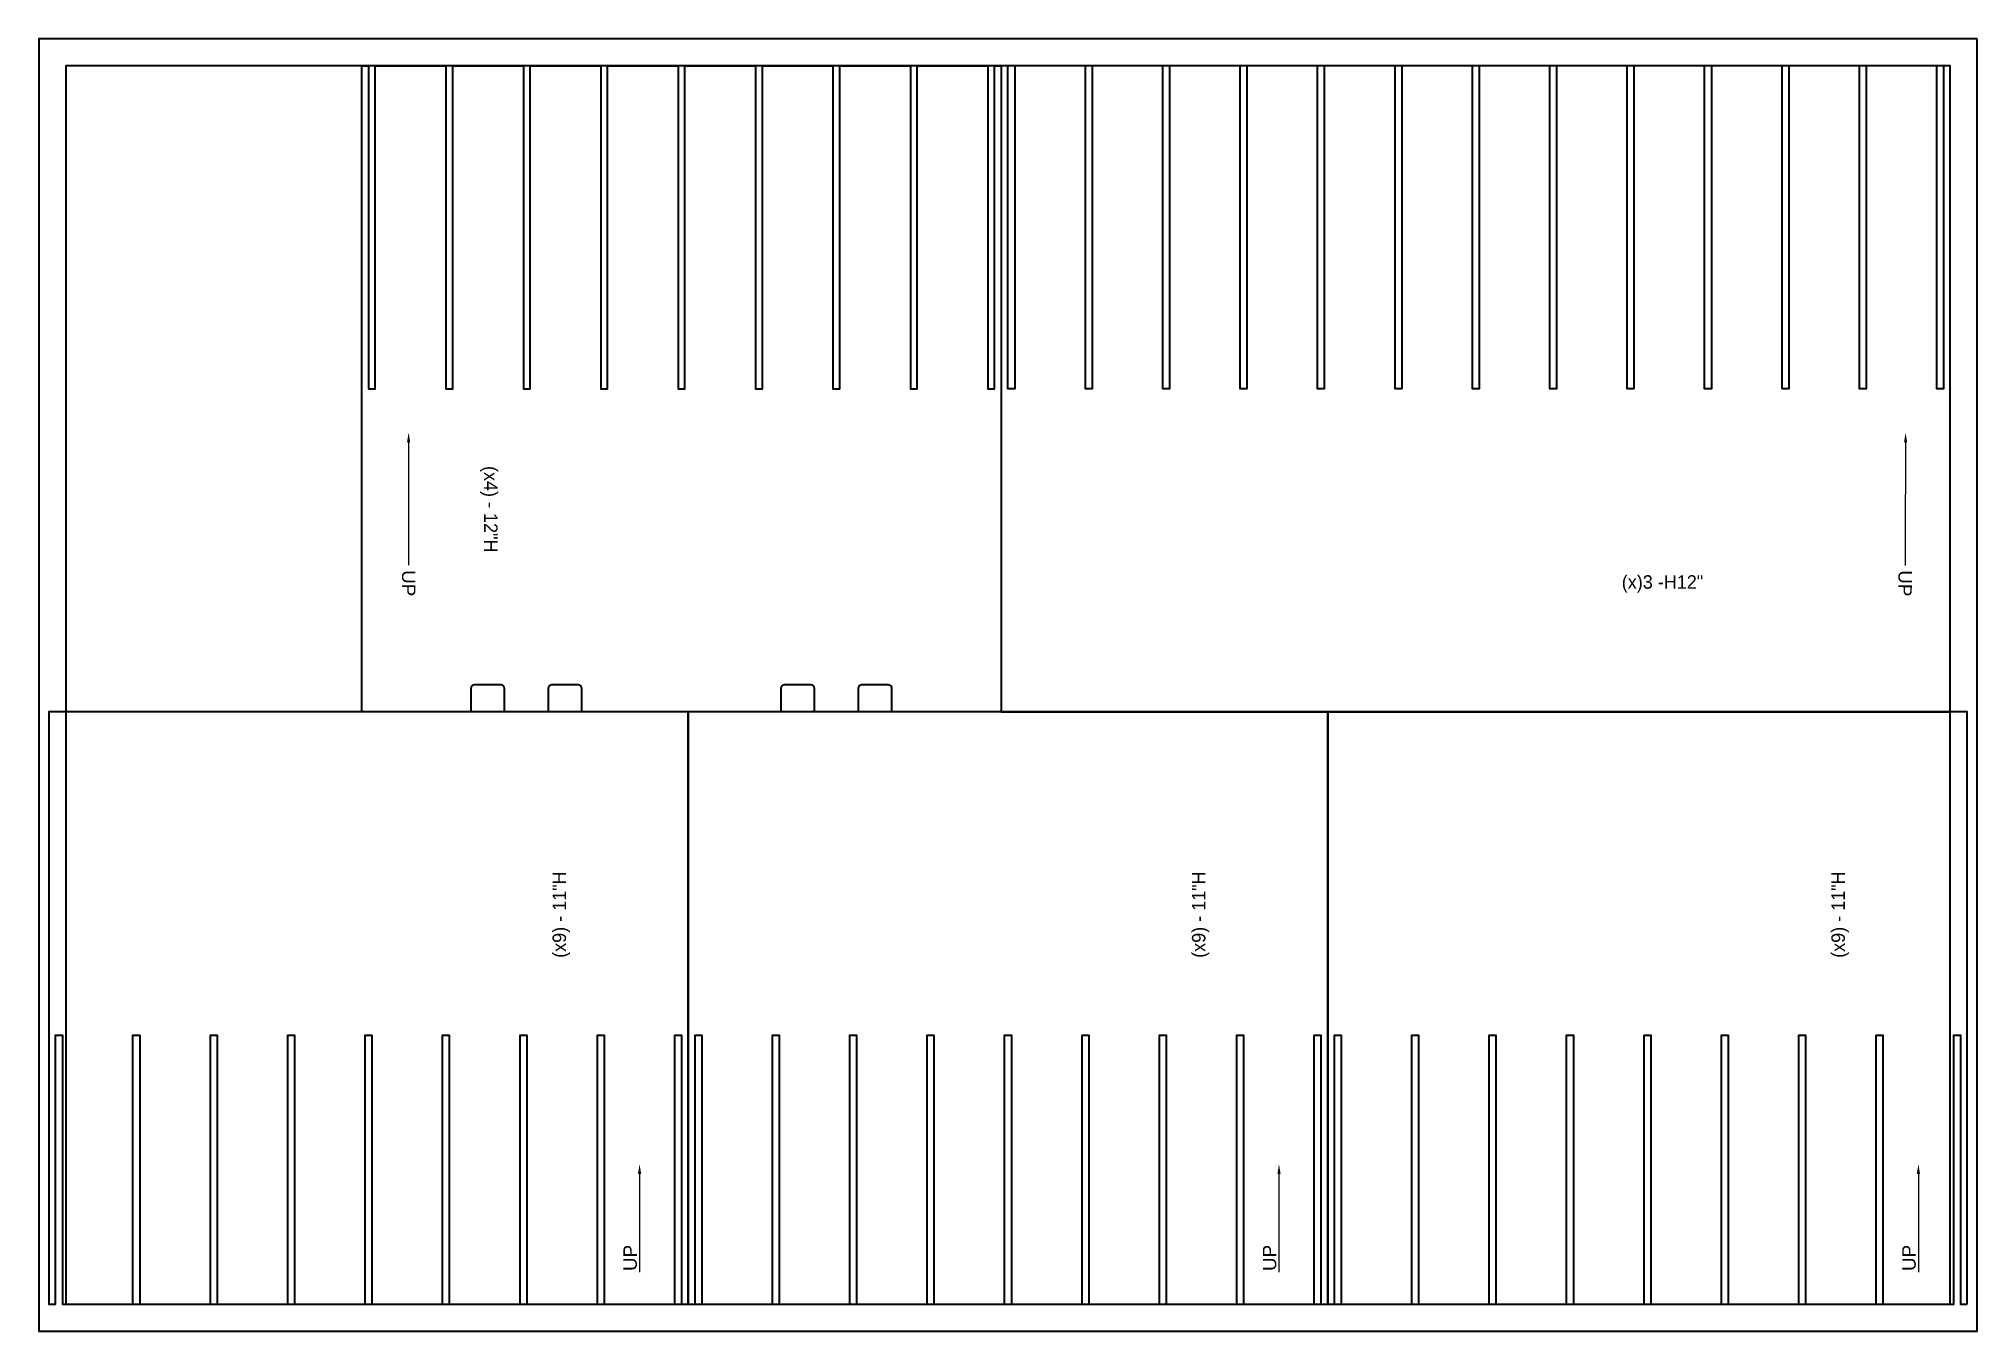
# Model space of a CAD drawing. Header units: millimetres. Extents: x -4815 to 20749, y -4662 to 5111.
# Drawn here: x 3340.92 to 3376.92, y 824.75 to 848.75 of the extents above; entities that cross this region are included whole.
import ezdxf
from ezdxf import colors
from ezdxf.entities.mleader import LeaderData, LeaderLine
from ezdxf.math import Vec2, Vec3

# ---------------------------------------------------------------- set-up
doc = ezdxf.new("R2010")
doc.units = ezdxf.units.MM
doc.header["$LTSCALE"] = 10
doc.header["$MEASUREMENT"] = 0
doc.layers.add('A-ANNO-LEGN', color=4, linetype='Continuous')
doc.layers.add('A-TTBL-___3', color=3, linetype='Continuous')

msp = doc.modelspace()

# ---------------------------------------------------------------- texts
at = {"layer": 'Defpoints', "lineweight": 40, "transparency": 33554687, "char_height": 0.25, "attachment_point": 1}
for s, width, insert, rotation in [('(x4) - 12"H', 3.6283, (3349.444, 840.814), 270), ('(x9) - 11"H', 1.69873, (3350.465, 831.681), 90), ('(x9) - 11"H', 1.69873, (3362.34, 831.681), 90), ('(x9) - 11"H', 1.69873, (3374.215, 831.681), 90)]:
    msp.add_mtext_dynamic_manual_height_columns(s, width=width, gutter_width=1.25, heights=[0], dxfattribs=dict(at, insert=insert, rotation=rotation))
at = {"layer": 'Defpoints', "lineweight": 40, "transparency": 33554687, "insert": (3370.322, 838.786), "char_height": 0.25, "attachment_point": 1}
msp.add_mtext_dynamic_manual_height_columns('(x)3 -H12" ', width=3.50917, gutter_width=1.25, heights=[0], dxfattribs=at)

# ---------------------------------------------------------------- linework, layer by layer
at = {"layer": 'A-TTBL-___3', "lineweight": 40, "transparency": 33554687}
msp.add_lwpolyline([(3350.383, 836.685), (3350.383, 836.248), (3349.572, 836.248), (3349.572, 836.685, 0.414214), (3349.51, 836.748), (3349.008, 836.748, 0.414214), (3348.946, 836.685), (3348.946, 836.248), (3346.923, 836.248), (3346.923, 848.248), (3347.048, 848.248), (3347.048, 842.248), (3347.173, 842.248), (3347.173, 848.248), (3348.486, 848.248), (3348.486, 842.248), (3348.611, 842.248), (3348.611, 848.248), (3349.923, 848.248), (3349.923, 842.248), (3350.048, 842.248), (3350.048, 848.248), (3351.361, 848.248), (3351.361, 842.248), (3351.486, 842.248), (3351.486, 848.248), (3352.798, 848.248), (3352.798, 842.248), (3352.923, 842.248), (3352.923, 848.248), (3354.236, 848.248), (3354.236, 842.248), (3354.361, 842.248), (3354.361, 848.248), (3355.673, 848.248), (3355.673, 842.248), (3355.798, 842.248), (3355.798, 848.248), (3357.111, 848.248), (3357.111, 842.248), (3357.236, 842.248), (3357.236, 848.248), (3358.548, 848.248), (3358.548, 842.248), (3358.673, 842.248), (3358.673, 848.248), (3358.798, 848.248), (3358.798, 836.248), (3356.768, 836.248), (3356.768, 836.685, 0.414214), (3356.706, 836.748), (3356.205, 836.748, 0.414214), (3356.142, 836.685), (3356.142, 836.248), (3355.331, 836.248), (3355.331, 836.685, 0.414214), (3355.268, 836.748), (3354.767, 836.748, 0.414214), (3354.705, 836.685), (3354.705, 836.248), (3351.01, 836.248), (3351.01, 836.685, 0.414214), (3350.947, 836.748), (3350.446, 836.748, 0.414214)], format="xyb", close=True, dxfattribs=at)
for points in [[(3364.798, 848.248), (3364.798, 842.248), (3364.673, 842.248), (3364.673, 848.248), (3363.361, 848.248), (3363.361, 842.248), (3363.236, 842.248), (3363.236, 848.248), (3361.923, 848.248), (3361.923, 842.248), (3361.798, 842.248), (3361.798, 848.248), (3360.486, 848.248), (3360.486, 842.248), (3360.361, 842.248), (3360.361, 848.248), (3359.048, 848.248), (3359.048, 842.248), (3358.923, 842.248), (3358.923, 848.248), (3358.798, 848.248), (3358.798, 836.248), (3376.423, 836.248), (3376.423, 848.248), (3376.298, 848.248), (3376.298, 842.248), (3376.173, 842.248), (3376.173, 848.248), (3374.861, 848.248), (3374.861, 842.248), (3374.736, 842.248), (3374.736, 848.248), (3373.423, 848.248), (3373.423, 842.248), (3373.298, 842.248), (3373.298, 848.248), (3371.986, 848.248), (3371.986, 842.248), (3371.861, 842.248), (3371.861, 848.248), (3370.548, 848.248), (3370.548, 842.248), (3370.423, 842.248), (3370.423, 848.248), (3369.111, 848.248), (3369.111, 842.248), (3368.986, 842.248), (3368.986, 848.248), (3367.673, 848.248), (3367.673, 842.248), (3367.548, 842.248), (3367.548, 848.248), (3366.236, 848.248), (3366.236, 842.248), (3366.111, 842.248), (3366.111, 848.248)], [(3352.986, 825.248), (3352.986, 836.248), (3341.111, 836.248), (3341.111, 825.248), (3341.236, 825.248), (3341.236, 830.248), (3341.361, 830.248), (3341.361, 825.248), (3342.673, 825.248), (3342.673, 830.248), (3342.798, 830.248), (3342.798, 825.248), (3344.111, 825.248), (3344.111, 830.248), (3344.236, 830.248), (3344.236, 825.248), (3345.548, 825.248), (3345.548, 830.248), (3345.673, 830.248), (3345.673, 825.248), (3346.986, 825.248), (3346.986, 830.248), (3347.111, 830.248), (3347.111, 825.248), (3348.423, 825.248), (3348.423, 830.248), (3348.548, 830.248), (3348.548, 825.248), (3349.861, 825.248), (3349.861, 830.248), (3349.986, 830.248), (3349.986, 825.248), (3351.298, 825.248), (3351.298, 830.248), (3351.423, 830.248), (3351.423, 825.248), (3352.736, 825.248), (3352.736, 830.248), (3352.861, 830.248), (3352.861, 825.248)], [(3364.861, 825.248), (3364.861, 836.248), (3352.986, 836.248), (3352.986, 825.248), (3353.111, 825.248), (3353.111, 830.248), (3353.236, 830.248), (3353.236, 825.248), (3354.548, 825.248), (3354.548, 830.248), (3354.673, 830.248), (3354.673, 825.248), (3355.986, 825.248), (3355.986, 830.248), (3356.111, 830.248), (3356.111, 825.248), (3357.423, 825.248), (3357.423, 830.248), (3357.548, 830.248), (3357.548, 825.248), (3358.861, 825.248), (3358.861, 830.248), (3358.986, 830.248), (3358.986, 825.248), (3360.298, 825.248), (3360.298, 830.248), (3360.423, 830.248), (3360.423, 825.248), (3361.736, 825.248), (3361.736, 830.248), (3361.861, 830.248), (3361.861, 825.248), (3363.173, 825.248), (3363.173, 830.248), (3363.298, 830.248), (3363.298, 825.248), (3364.611, 825.248), (3364.611, 830.248), (3364.736, 830.248), (3364.736, 825.248)], [(3376.736, 825.248), (3376.736, 836.248), (3364.861, 836.248), (3364.861, 825.248), (3364.986, 825.248), (3364.986, 830.248), (3365.111, 830.248), (3365.111, 825.248), (3366.423, 825.248), (3366.423, 830.248), (3366.548, 830.248), (3366.548, 825.248), (3367.861, 825.248), (3367.861, 830.248), (3367.986, 830.248), (3367.986, 825.248), (3369.298, 825.248), (3369.298, 830.248), (3369.423, 830.248), (3369.423, 825.248), (3370.736, 825.248), (3370.736, 830.248), (3370.861, 830.248), (3370.861, 825.248), (3372.173, 825.248), (3372.173, 830.248), (3372.298, 830.248), (3372.298, 825.248), (3373.611, 825.248), (3373.611, 830.248), (3373.736, 830.248), (3373.736, 825.248), (3375.048, 825.248), (3375.048, 830.248), (3375.173, 830.248), (3375.173, 825.248), (3376.486, 825.248), (3376.486, 830.248), (3376.611, 830.248), (3376.611, 825.248)]]:
    msp.add_lwpolyline(points, close=True, dxfattribs=at)
at = {"layer": 'Defpoints', "lineweight": 40, "transparency": 33554687}
for points in [[(3376.923, 848.748), (3340.923, 848.748), (3340.923, 824.748), (3376.923, 824.748)], [(3376.423, 848.248), (3341.423, 848.248), (3341.423, 825.248), (3376.423, 825.248)]]:
    msp.add_lwpolyline(points, close=True, dxfattribs=at)

msp.set_redraw_order([(e.dxf.handle, doc.entitydb.next_handle()) for e in msp.query("TEXT MTEXT ATTDEF DIMENSION ARC_DIMENSION")])  # texts and dimensions are drawn at this point

# ---------------------------------------------------------------- leaders
at = {"layer": 'A-ANNO-LEGN', "lineweight": 40, "transparency": 33554687}
ml = msp.add_multileader_mtext('Standard', dxfattribs=at)
ml.set_content('{\\fArial|b0|i0|c0|p0;UP}', color=256)
ml.set_leader_properties()
ml.build(insert=Vec2(0, 0))
ml.multileader.update_dxf_attribs({"text_right_attachment_type": 6, "dogleg_length": 0.36, "arrow_head_size": 0.18})
ctx = ml.context
ctx.base_point, ctx.char_height, ctx.arrow_head_size, ctx.landing_gap_size, ctx.plane_origin, ctx.plane_x_axis, ctx.plane_y_axis = Vec3(3347.792, 838.97), 0.25, 0.18, 0.09, Vec3(3347.792, 841.436), Vec3(0, -1), Vec3(1, 0)
ctx.right_attachment = 6
notes = []
notes.append((ctx, [(0, (1, 1, 0), (3347.792, 839.33), (0, -1), 0.36, [(0, [(3347.792, 841.436)], 0, [])])]))
ctx.mtext.insert, ctx.mtext.text_direction, ctx.mtext.rotation, ctx.mtext.width, ctx.mtext.flow_direction = Vec3(3347.919, 838.88), Vec3(0, -1), 4.712389, 0.84946, 5
ml = msp.add_multileader_mtext('Standard', dxfattribs=at)
ml.set_content('{\\fArial|b0|i0|c0|p0;UP}', color=256)
ml.set_leader_properties()
ml.build(insert=Vec2(0, 0))
ml.multileader.update_dxf_attribs({"text_right_attachment_type": 6, "dogleg_length": 0.36, "arrow_head_size": 0.18})
ctx = ml.context
ctx.base_point, ctx.char_height, ctx.arrow_head_size, ctx.landing_gap_size, ctx.plane_origin, ctx.plane_x_axis, ctx.plane_y_axis = Vec3(3375.584, 838.967), 0.25, 0.18, 0.09, Vec3(3375.593, 841.433), Vec3(-0.003833, -0.999993), Vec3(0.999993, -0.003833)
ctx.right_attachment = 6
notes.append((ctx, [(0, (1, 1, 0), (3375.585, 839.327), (-0.003833, -0.999993), 0.36, [(0, [(3375.593, 841.433)], 0, [])])]))
ctx.mtext.insert, ctx.mtext.text_direction, ctx.mtext.rotation, ctx.mtext.width, ctx.mtext.flow_direction = Vec3(3375.71, 838.877), Vec3(-0.003833, -0.999993), 4.708556, 0.84946, 5
ml = msp.add_multileader_mtext('Standard', dxfattribs=at)
ml.set_content('{\\fArial|b0|i0|c0|p0;UP}', color=256)
ml.set_leader_properties()
ml.build(insert=Vec2(0, 0))
ml.multileader.update_dxf_attribs({"has_dogleg": 0, "text_right_attachment_type": 6, "dogleg_length": 0.36, "arrow_head_size": 0.18})
ctx = ml.context
ctx.base_point, ctx.char_height, ctx.arrow_head_size, ctx.landing_gap_size, ctx.plane_origin, ctx.plane_x_axis, ctx.plane_y_axis = Vec3(3351.908, 825.776), 0.25, 0.18, 0.09, Vec3(3352.081, 830.094), Vec3(0, 1), Vec3(-1, 0)
ctx.right_attachment = 6
notes.append((ctx, [(0, (1, 1, 0), (3352.081, 826.759), (0, -1), 0.36, [(0, [(3352.081, 827.85)], 0, [])])]))
ctx.mtext.insert, ctx.mtext.text_direction, ctx.mtext.rotation, ctx.mtext.flow_direction = Vec3(3351.781, 825.866), Vec3(0, 1), 1.570796, 5
ml = msp.add_multileader_mtext('Standard', dxfattribs=at)
ml.set_content('{\\fArial|b0|i0|c0|p0;UP}', color=256)
ml.set_leader_properties()
ml.build(insert=Vec2(0, 0))
ml.multileader.update_dxf_attribs({"has_dogleg": 0, "text_right_attachment_type": 6, "dogleg_length": 0.36, "arrow_head_size": 0.18})
ctx = ml.context
ctx.base_point, ctx.char_height, ctx.arrow_head_size, ctx.landing_gap_size, ctx.plane_origin, ctx.plane_x_axis, ctx.plane_y_axis = Vec3(3363.783, 825.776), 0.25, 0.18, 0.09, Vec3(3363.956, 830.094), Vec3(0, 1), Vec3(-1, 0)
ctx.right_attachment = 6
notes.append((ctx, [(0, (1, 1, 0), (3363.956, 826.759), (0, -1), 0.36, [(0, [(3363.956, 827.85)], 0, [])])]))
ctx.mtext.insert, ctx.mtext.text_direction, ctx.mtext.rotation, ctx.mtext.flow_direction = Vec3(3363.656, 825.866), Vec3(0, 1), 1.570796, 5
ml = msp.add_multileader_mtext('Standard', dxfattribs=at)
ml.set_content('{\\fArial|b0|i0|c0|p0;UP}', color=256)
ml.set_leader_properties()
ml.build(insert=Vec2(0, 0))
ml.multileader.update_dxf_attribs({"has_dogleg": 0, "text_right_attachment_type": 6, "dogleg_length": 0.36, "arrow_head_size": 0.18})
ctx = ml.context
ctx.base_point, ctx.char_height, ctx.arrow_head_size, ctx.landing_gap_size, ctx.plane_origin, ctx.plane_x_axis, ctx.plane_y_axis = Vec3(3375.658, 825.776), 0.25, 0.18, 0.09, Vec3(3375.831, 830.094), Vec3(0, 1), Vec3(-1, 0)
ctx.right_attachment = 6
notes.append((ctx, [(0, (1, 1, 0), (3375.831, 826.759), (0, -1), 0.36, [(0, [(3375.831, 827.85)], 0, [])])]))
ctx.mtext.insert, ctx.mtext.text_direction, ctx.mtext.rotation, ctx.mtext.flow_direction = Vec3(3375.531, 825.866), Vec3(0, 1), 1.570796, 5
for ctx, leaders in notes:
    for number, flags, end, landing, length, lines in leaders:
        leader = LeaderData()
        leader.index, (leader.has_last_leader_line, leader.has_dogleg_vector, leader.attachment_direction) = number, flags
        leader.last_leader_point, leader.dogleg_vector, leader.dogleg_length = Vec3(end), Vec3(landing), length
        for number, points, colour, breaks in lines:
            line = LeaderLine()
            line.index, line.vertices, line.color, line.breaks = number, Vec3.list(points), colors.encode_raw_color(colour), breaks
            leader.lines.append(line)
        ctx.leaders.append(leader)

doc.saveas('drawing.dxf')
